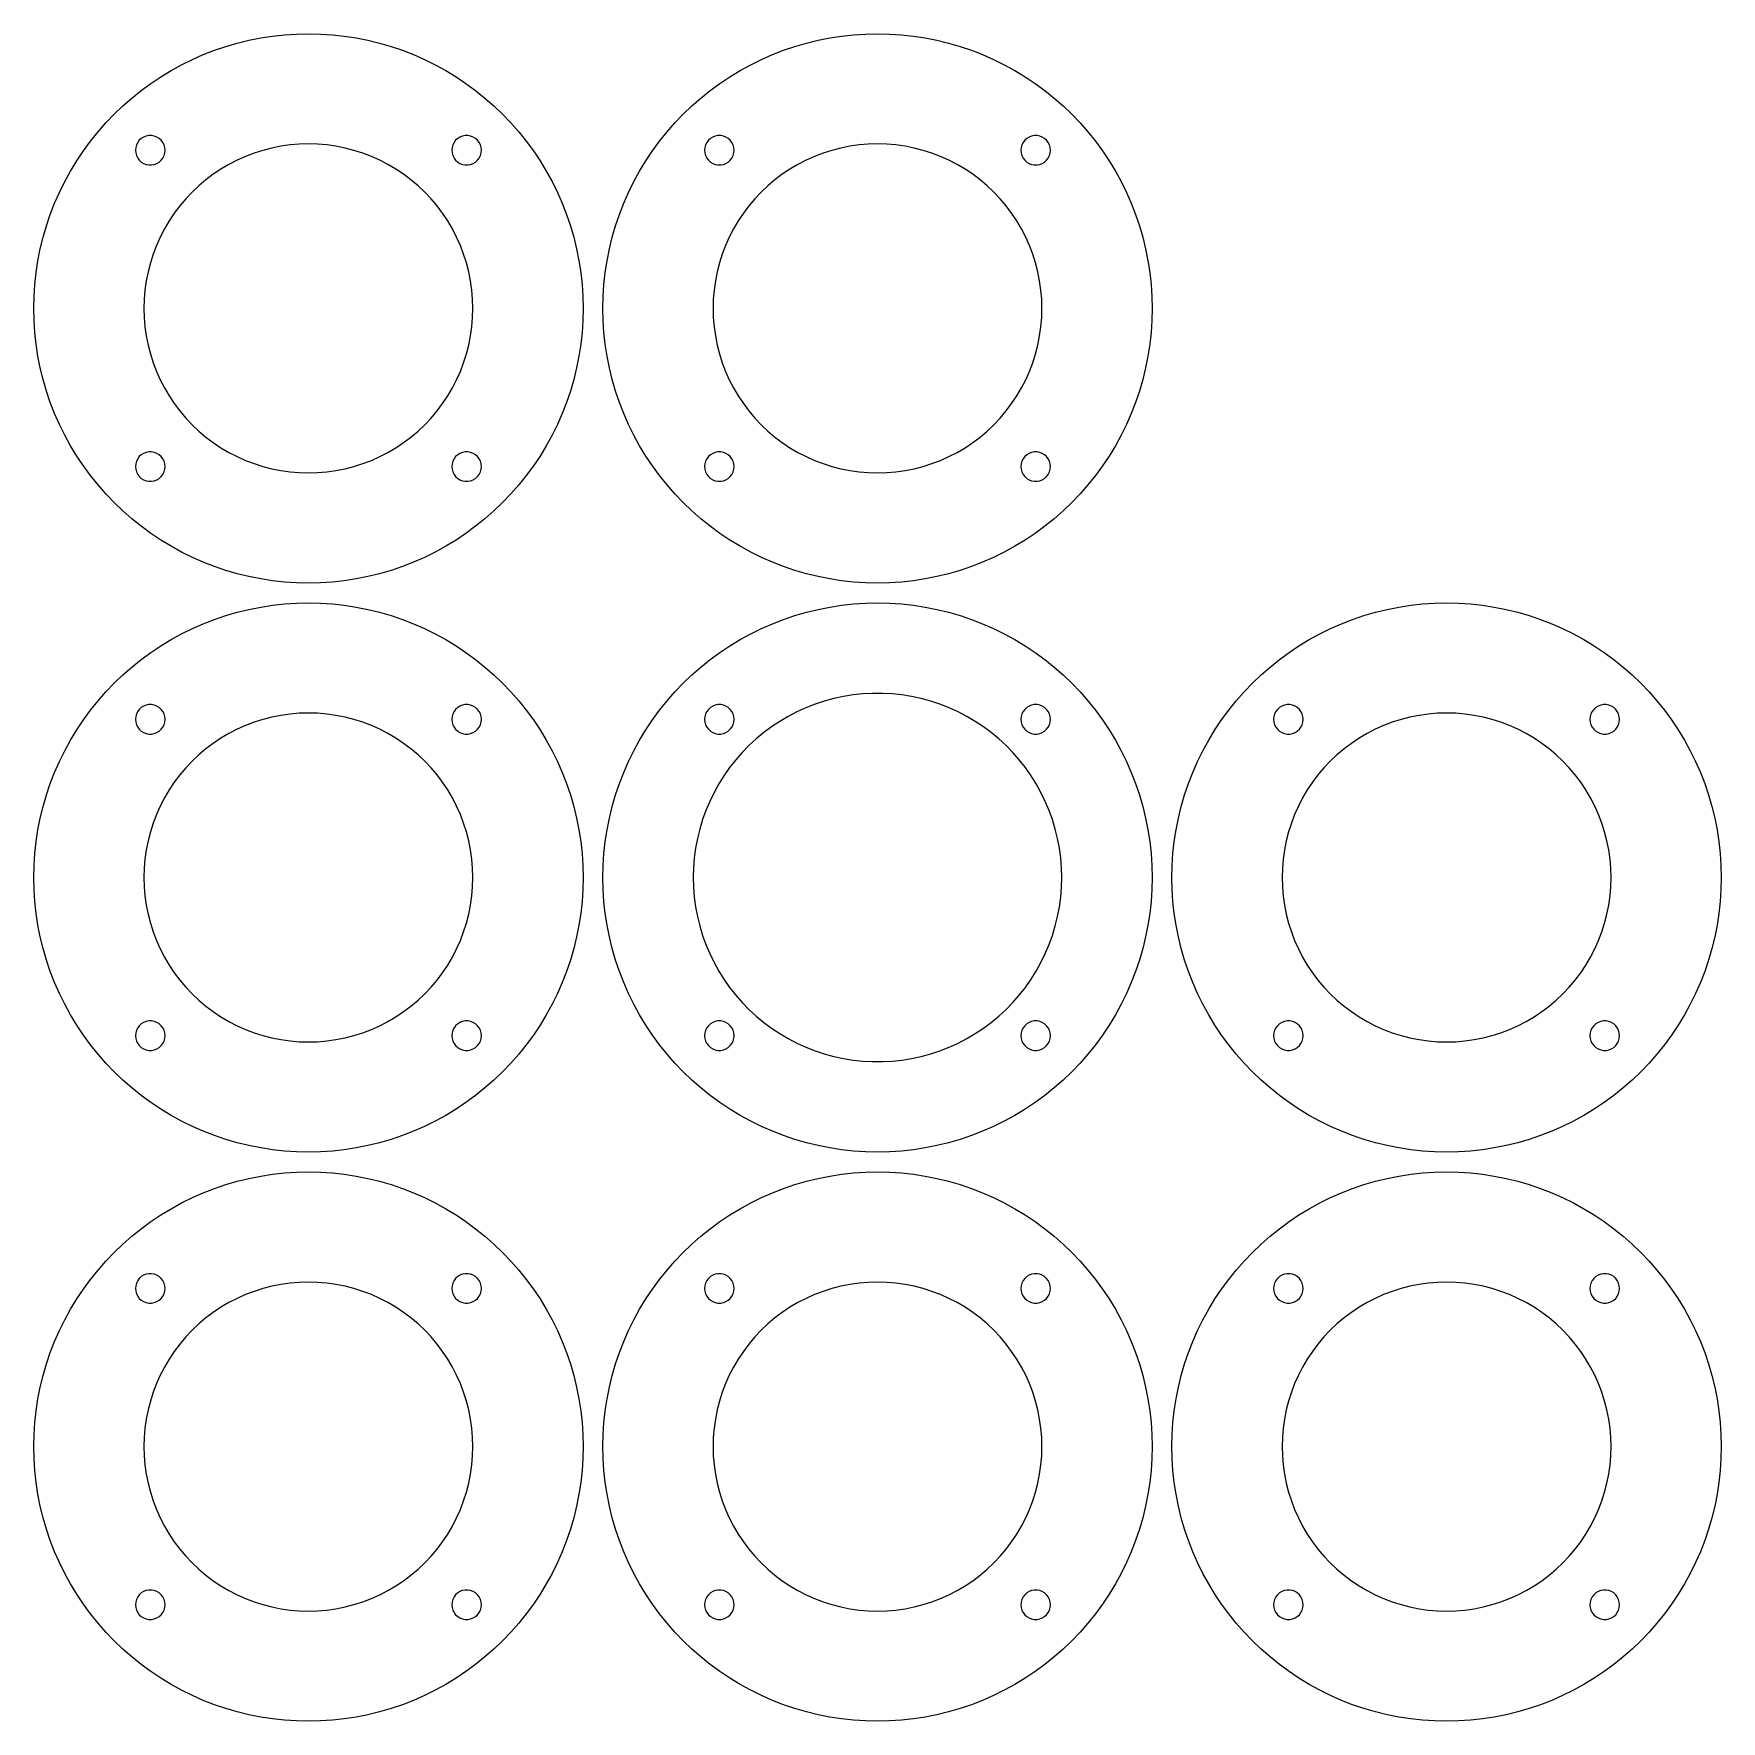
# Model space of a CAD drawing. Header units: millimetres. Extents: x 0 to 256, y 0 to 256.
import ezdxf

# ---------------------------------------------------------------- set-up
doc = ezdxf.new("R2010")
doc.units = ezdxf.units.MM
doc.layers.add('CUT', color=1, linetype='Continuous')

msp = doc.modelspace()

# ---------------------------------------------------------------- linework, layer by layer
at = {"layer": 'CUT'}
for points in [[(82.5104, 205.7136), (82.0774, 203.9443), (81.5677, 202.1955), (80.9822, 200.4707), (80.322, 198.773), (79.5884, 197.1057), (78.7827, 195.472), (77.9066, 193.875), (76.9616, 192.3177), (75.9496, 190.8032), (74.8725, 189.3342), (73.7324, 187.9136), (72.5313, 186.5441), (71.2717, 185.2283), (69.9559, 183.9687), (68.5864, 182.7676), (67.1658, 181.6275), (65.6968, 180.5504), (64.1823, 179.5384), (62.625, 178.5934), (61.028, 177.7173), (59.3943, 176.9116), (57.727, 176.178), (56.0293, 175.5178), (54.3045, 174.9323), (52.5557, 174.4226), (50.7864, 173.9896), (48.9998, 173.6343), (47.1995, 173.3572), (45.3888, 173.1589), (43.5711, 173.0397), (41.75, 173), (39.9289, 173.0397), (38.1112, 173.1589), (36.3005, 173.3572), (34.5002, 173.6343), (32.7136, 173.9896), (30.9443, 174.4226), (29.1955, 174.9323), (27.4707, 175.5178), (25.773, 176.178), (24.1057, 176.9116), (22.472, 177.7173), (20.875, 178.5934), (19.3177, 179.5384), (17.8032, 180.5504), (16.3342, 181.6275), (14.9136, 182.7676), (13.5441, 183.9687), (12.2283, 185.2283), (10.9687, 186.5441), (9.7676, 187.9136), (8.6275, 189.3342), (7.5504, 190.8032), (6.5384, 192.3177), (5.5934, 193.875), (4.7173, 195.472), (3.9116, 197.1057), (3.178, 198.773), (2.5178, 200.4707), (1.9323, 202.1955), (1.4226, 203.9443), (0.9896, 205.7136), (0.6343, 207.5002), (0.3572, 209.3005), (0.1589, 211.1112), (0.0397, 212.9289), (0, 214.75), (0.0397, 216.5711), (0.1589, 218.3888), (0.3572, 220.1995), (0.6343, 221.9998), (0.9896, 223.7864), (1.4226, 225.5557), (1.9323, 227.3045), (2.5178, 229.0293), (3.178, 230.727), (3.9116, 232.3943), (4.7173, 234.028), (5.5934, 235.625), (6.5384, 237.1823), (7.5504, 238.6968), (8.6275, 240.1658), (9.7676, 241.5864), (10.9687, 242.9559), (12.2283, 244.2717), (13.5441, 245.5313), (14.9136, 246.7324), (16.3342, 247.8725), (17.8032, 248.9496), (19.3177, 249.9616), (20.875, 250.9066), (22.472, 251.7827), (24.1057, 252.5884), (25.773, 253.322), (27.4707, 253.9822), (29.1955, 254.5677), (30.9443, 255.0774), (32.7136, 255.5104), (34.5002, 255.8657), (36.3005, 256.1428), (38.1112, 256.3411), (39.9289, 256.4603), (41.75, 256.5), (43.5711, 256.4603), (45.3888, 256.3411), (47.1995, 256.1428), (48.9998, 255.8657), (50.7864, 255.5104), (52.5557, 255.0774), (54.3045, 254.5677), (56.0293, 253.9822), (57.727, 253.322), (59.3943, 252.5884), (61.028, 251.7827), (62.625, 250.9066), (64.1823, 249.9616), (65.6968, 248.9496), (67.1658, 247.8725), (68.5864, 246.7324), (69.9559, 245.5313), (71.2717, 244.2717), (72.5313, 242.9559), (73.7324, 241.5864), (74.8725, 240.1658), (75.9496, 238.6968), (76.9616, 237.1823), (77.9066, 235.625), (78.7827, 234.028), (79.5884, 232.3943), (80.322, 230.727), (80.9822, 229.0293), (81.5677, 227.3045), (82.0774, 225.5557), (82.5104, 223.7864), (82.8657, 221.9998), (83.1428, 220.1995), (83.3411, 218.3888), (83.4603, 216.5711), (83.5, 214.75), (83.4603, 212.9289), (83.3411, 211.1112), (83.1428, 209.3005), (82.8657, 207.5002)], [(169.0104, 205.7136), (168.5774, 203.9443), (168.0677, 202.1955), (167.4822, 200.4707), (166.822, 198.773), (166.0884, 197.1057), (165.2827, 195.472), (164.4066, 193.875), (163.4616, 192.3177), (162.4496, 190.8032), (161.3725, 189.3342), (160.2324, 187.9136), (159.0313, 186.5441), (157.7717, 185.2283), (156.4559, 183.9687), (155.0864, 182.7676), (153.6658, 181.6275), (152.1968, 180.5504), (150.6823, 179.5384), (149.125, 178.5934), (147.528, 177.7173), (145.8943, 176.9116), (144.227, 176.178), (142.5293, 175.5178), (140.8045, 174.9323), (139.0557, 174.4226), (137.2864, 173.9896), (135.4998, 173.6343), (133.6995, 173.3572), (131.8888, 173.1589), (130.0711, 173.0397), (128.25, 173), (126.4289, 173.0397), (124.6112, 173.1589), (122.8005, 173.3572), (121.0002, 173.6343), (119.2136, 173.9896), (117.4443, 174.4226), (115.6955, 174.9323), (113.9707, 175.5178), (112.273, 176.178), (110.6057, 176.9116), (108.972, 177.7173), (107.375, 178.5934), (105.8177, 179.5384), (104.3032, 180.5504), (102.8342, 181.6275), (101.4136, 182.7676), (100.0441, 183.9687), (98.7283, 185.2283), (97.4687, 186.5441), (96.2676, 187.9136), (95.1275, 189.3342), (94.0504, 190.8032), (93.0384, 192.3177), (92.0934, 193.875), (91.2173, 195.472), (90.4116, 197.1057), (89.678, 198.773), (89.0178, 200.4707), (88.4323, 202.1955), (87.9226, 203.9443), (87.4896, 205.7136), (87.1343, 207.5002), (86.8572, 209.3005), (86.6589, 211.1112), (86.5397, 212.9289), (86.5, 214.75), (86.5397, 216.5711), (86.6589, 218.3888), (86.8572, 220.1995), (87.1343, 221.9998), (87.4896, 223.7864), (87.9226, 225.5557), (88.4323, 227.3045), (89.0178, 229.0293), (89.678, 230.727), (90.4116, 232.3943), (91.2173, 234.028), (92.0934, 235.625), (93.0384, 237.1823), (94.0504, 238.6968), (95.1275, 240.1658), (96.2676, 241.5864), (97.4687, 242.9559), (98.7283, 244.2717), (100.0441, 245.5313), (101.4136, 246.7324), (102.8342, 247.8725), (104.3032, 248.9496), (105.8177, 249.9616), (107.375, 250.9066), (108.972, 251.7827), (110.6057, 252.5884), (112.273, 253.322), (113.9707, 253.9822), (115.6955, 254.5677), (117.4443, 255.0774), (119.2136, 255.5104), (121.0002, 255.8657), (122.8005, 256.1428), (124.6112, 256.3411), (126.4289, 256.4603), (128.25, 256.5), (130.0711, 256.4603), (131.8888, 256.3411), (133.6995, 256.1428), (135.4998, 255.8657), (137.2864, 255.5104), (139.0557, 255.0774), (140.8045, 254.5677), (142.5293, 253.9822), (144.227, 253.322), (145.8943, 252.5884), (147.528, 251.7827), (149.125, 250.9066), (150.6823, 249.9616), (152.1968, 248.9496), (153.6658, 247.8725), (155.0864, 246.7324), (156.4559, 245.5313), (157.7717, 244.2717), (159.0313, 242.9559), (160.2324, 241.5864), (161.3725, 240.1658), (162.4496, 238.6968), (163.4616, 237.1823), (164.4066, 235.625), (165.2827, 234.028), (166.0884, 232.3943), (166.822, 230.727), (167.4822, 229.0293), (168.0677, 227.3045), (168.5774, 225.5557), (169.0104, 223.7864), (169.3657, 221.9998), (169.6428, 220.1995), (169.8411, 218.3888), (169.9603, 216.5711), (170, 214.75), (169.9603, 212.9289), (169.8411, 211.1112), (169.6428, 209.3005), (169.3657, 207.5002)], [(19.6214, 239.9761), (19.3711, 240.3074), (19.0643, 240.5872), (18.7113, 240.8057), (18.3241, 240.9557), (17.916, 241.032), (17.5008, 241.032), (17.0926, 240.9557), (16.7055, 240.8057), (16.3524, 240.5872), (16.0456, 240.3074), (15.7954, 239.9761), (15.6103, 239.6044), (15.4967, 239.2051), (15.4584, 238.7916), (15.4967, 238.3782), (15.6103, 237.9788), (15.7954, 237.6072), (16.0456, 237.2758), (16.3524, 236.9961), (16.7055, 236.7775), (17.0926, 236.6275), (17.5008, 236.5512), (17.916, 236.5512), (18.3241, 236.6275), (18.7113, 236.7775), (19.0643, 236.9961), (19.3711, 237.2758), (19.6214, 237.6072), (19.8064, 237.9788), (19.9201, 238.3782), (19.9584, 238.7916), (19.9201, 239.2051), (19.8064, 239.6044)], [(65.7729, 221.6709), (65.3471, 223.007), (64.847, 224.3171), (64.2742, 225.5971), (63.6306, 226.843), (62.9181, 228.0508), (62.139, 229.2168), (61.2958, 230.3372), (60.3911, 231.4087), (59.4277, 232.4277), (58.4087, 233.3911), (57.3372, 234.2958), (56.2168, 235.139), (55.0508, 235.9181), (53.843, 236.6306), (52.5971, 237.2742), (51.3171, 237.847), (50.007, 238.3471), (48.6709, 238.7729), (47.313, 239.1232), (45.9377, 239.3968), (44.5491, 239.5928), (43.1518, 239.7107), (41.75, 239.75), (40.3482, 239.7107), (38.9509, 239.5928), (37.5623, 239.3968), (36.187, 239.1232), (34.8291, 238.7729), (33.493, 238.3471), (32.1829, 237.847), (30.9029, 237.2742), (29.657, 236.6306), (28.4492, 235.9181), (27.2832, 235.139), (26.1628, 234.2958), (25.0913, 233.3911), (24.0723, 232.4277), (23.1089, 231.4087), (22.2042, 230.3372), (21.361, 229.2168), (20.5819, 228.0508), (19.8694, 226.843), (19.2258, 225.5971), (18.653, 224.3171), (18.1529, 223.007), (17.7271, 221.6709), (17.3768, 220.313), (17.1032, 218.9377), (16.9072, 217.5491), (16.7893, 216.1518), (16.75, 214.75), (16.7893, 213.3482), (16.9072, 211.9509), (17.1032, 210.5623), (17.3768, 209.187), (17.7271, 207.8291), (18.1529, 206.493), (18.653, 205.1829), (19.2258, 203.9029), (19.8694, 202.657), (20.5819, 201.4492), (21.361, 200.2832), (22.2042, 199.1628), (23.1089, 198.0913), (24.0723, 197.0723), (25.0913, 196.1089), (26.1628, 195.2042), (27.2832, 194.361), (28.4492, 193.5819), (29.657, 192.8694), (30.9029, 192.2258), (32.1829, 191.653), (33.493, 191.1529), (34.8291, 190.7271), (36.187, 190.3768), (37.5623, 190.1032), (38.9509, 189.9072), (40.3482, 189.7893), (41.75, 189.75), (43.1518, 189.7893), (44.5491, 189.9072), (45.9377, 190.1032), (47.313, 190.3768), (48.6709, 190.7271), (50.007, 191.1529), (51.3171, 191.653), (52.5971, 192.2258), (53.843, 192.8694), (55.0508, 193.5819), (56.2168, 194.361), (57.3372, 195.2042), (58.4087, 196.1089), (59.4277, 197.0723), (60.3911, 198.0913), (61.2958, 199.1628), (62.139, 200.2832), (62.9181, 201.4492), (63.6306, 202.657), (64.2742, 203.9029), (64.847, 205.1829), (65.3471, 206.493), (65.7729, 207.8291), (66.1232, 209.187), (66.3968, 210.5623), (66.5928, 211.9509), (66.7107, 213.3482), (66.75, 214.75), (66.7107, 216.1518), (66.5928, 217.5491), (66.3968, 218.9377), (66.1232, 220.313)], [(67.4544, 240.3074), (67.1476, 240.5872), (66.7945, 240.8057), (66.4074, 240.9557), (65.9992, 241.032), (65.584, 241.032), (65.1759, 240.9557), (64.7887, 240.8057), (64.4357, 240.5872), (64.1289, 240.3074), (63.8786, 239.9761), (63.6936, 239.6044), (63.5799, 239.2051), (63.5416, 238.7916), (63.5799, 238.3782), (63.6936, 237.9788), (63.8786, 237.6072), (64.1289, 237.2758), (64.4357, 236.9961), (64.7887, 236.7775), (65.1759, 236.6275), (65.584, 236.5512), (65.9992, 236.5512), (66.4074, 236.6275), (66.7945, 236.7775), (67.1476, 236.9961), (67.4544, 237.2758), (67.7046, 237.6072), (67.8897, 237.9788), (68.0033, 238.3782), (68.0416, 238.7916), (68.0033, 239.2051), (67.8897, 239.6044), (67.7046, 239.9761)], [(106.1214, 239.9761), (105.8711, 240.3074), (105.5643, 240.5872), (105.2113, 240.8057), (104.8241, 240.9557), (104.416, 241.032), (104.0008, 241.032), (103.5926, 240.9557), (103.2055, 240.8057), (102.8524, 240.5872), (102.5456, 240.3074), (102.2954, 239.9761), (102.1103, 239.6044), (101.9967, 239.2051), (101.9584, 238.7916), (101.9967, 238.3782), (102.1103, 237.9788), (102.2954, 237.6072), (102.5456, 237.2758), (102.8524, 236.9961), (103.2055, 236.7775), (103.5926, 236.6275), (104.0008, 236.5512), (104.416, 236.5512), (104.8241, 236.6275), (105.2113, 236.7775), (105.5643, 236.9961), (105.8711, 237.2758), (106.1214, 237.6072), (106.3064, 237.9788), (106.4201, 238.3782), (106.4584, 238.7916), (106.4201, 239.2051), (106.3064, 239.6044)], [(152.2729, 221.6709), (151.8471, 223.007), (151.347, 224.3171), (150.7742, 225.5971), (150.1306, 226.843), (149.4181, 228.0508), (148.639, 229.2168), (147.7958, 230.3372), (146.8911, 231.4087), (145.9277, 232.4277), (144.9087, 233.3911), (143.8372, 234.2958), (142.7168, 235.139), (141.5508, 235.9181), (140.343, 236.6306), (139.0971, 237.2742), (137.8171, 237.847), (136.507, 238.3471), (135.1709, 238.7729), (133.813, 239.1232), (132.4377, 239.3968), (131.0491, 239.5928), (129.6518, 239.7107), (128.25, 239.75), (126.8482, 239.7107), (125.4509, 239.5928), (124.0623, 239.3968), (122.687, 239.1232), (121.3291, 238.7729), (119.993, 238.3471), (118.6829, 237.847), (117.4029, 237.2742), (116.157, 236.6306), (114.9492, 235.9181), (113.7832, 235.139), (112.6628, 234.2958), (111.5913, 233.3911), (110.5723, 232.4277), (109.6089, 231.4087), (108.7042, 230.3372), (107.861, 229.2168), (107.0819, 228.0508), (106.3694, 226.843), (105.7258, 225.5971), (105.153, 224.3171), (104.6529, 223.007), (104.2271, 221.6709), (103.8768, 220.313), (103.6032, 218.9377), (103.4072, 217.5491), (103.2893, 216.1518), (103.25, 214.75), (103.2893, 213.3482), (103.4072, 211.9509), (103.6032, 210.5623), (103.8768, 209.187), (104.2271, 207.8291), (104.6529, 206.493), (105.153, 205.1829), (105.7258, 203.9029), (106.3694, 202.657), (107.0819, 201.4492), (107.861, 200.2832), (108.7042, 199.1628), (109.6089, 198.0913), (110.5723, 197.0723), (111.5913, 196.1089), (112.6628, 195.2042), (113.7832, 194.361), (114.9492, 193.5819), (116.157, 192.8694), (117.4029, 192.2258), (118.6829, 191.653), (119.993, 191.1529), (121.3291, 190.7271), (122.687, 190.3768), (124.0623, 190.1032), (125.4509, 189.9072), (126.8482, 189.7893), (128.25, 189.75), (129.6518, 189.7893), (131.0491, 189.9072), (132.4377, 190.1032), (133.813, 190.3768), (135.1709, 190.7271), (136.507, 191.1529), (137.8171, 191.653), (139.0971, 192.2258), (140.343, 192.8694), (141.5508, 193.5819), (142.7168, 194.361), (143.8372, 195.2042), (144.9087, 196.1089), (145.9277, 197.0723), (146.8911, 198.0913), (147.7958, 199.1628), (148.639, 200.2832), (149.4181, 201.4492), (150.1306, 202.657), (150.7742, 203.9029), (151.347, 205.1829), (151.8471, 206.493), (152.2729, 207.8291), (152.6232, 209.187), (152.8968, 210.5623), (153.0928, 211.9509), (153.2107, 213.3482), (153.25, 214.75), (153.2107, 216.1518), (153.0928, 217.5491), (152.8968, 218.9377), (152.6232, 220.313)], [(153.9544, 240.3074), (153.6476, 240.5872), (153.2945, 240.8057), (152.9074, 240.9557), (152.4992, 241.032), (152.084, 241.032), (151.6759, 240.9557), (151.2887, 240.8057), (150.9357, 240.5872), (150.6289, 240.3074), (150.3786, 239.9761), (150.1936, 239.6044), (150.0799, 239.2051), (150.0416, 238.7916), (150.0799, 238.3782), (150.1936, 237.9788), (150.3786, 237.6072), (150.6289, 237.2758), (150.9357, 236.9961), (151.2887, 236.7775), (151.6759, 236.6275), (152.084, 236.5512), (152.4992, 236.5512), (152.9074, 236.6275), (153.2945, 236.7775), (153.6476, 236.9961), (153.9544, 237.2758), (154.2046, 237.6072), (154.3897, 237.9788), (154.5033, 238.3782), (154.5416, 238.7916), (154.5033, 239.2051), (154.3897, 239.6044), (154.2046, 239.9761)], [(19.8064, 191.5212), (19.6214, 191.8928), (19.3711, 192.2242), (19.0643, 192.5039), (18.7113, 192.7225), (18.3241, 192.8725), (17.916, 192.9488), (17.5008, 192.9488), (17.0926, 192.8725), (16.7055, 192.7225), (16.3524, 192.5039), (16.0456, 192.2242), (15.7954, 191.8928), (15.6103, 191.5212), (15.4967, 191.1218), (15.4584, 190.7084), (15.4967, 190.2949), (15.6103, 189.8956), (15.7954, 189.5239), (16.0456, 189.1926), (16.3524, 188.9128), (16.7055, 188.6943), (17.0926, 188.5443), (17.5008, 188.468), (17.916, 188.468), (18.3241, 188.5443), (18.7113, 188.6943), (19.0643, 188.9128), (19.3711, 189.1926), (19.6214, 189.5239), (19.8064, 189.8956), (19.9201, 190.2949), (19.9584, 190.7084), (19.9201, 191.1218)], [(68.0033, 191.1218), (67.8897, 191.5212), (67.7046, 191.8928), (67.4544, 192.2242), (67.1476, 192.5039), (66.7945, 192.7225), (66.4074, 192.8725), (65.9992, 192.9488), (65.584, 192.9488), (65.1759, 192.8725), (64.7887, 192.7225), (64.4357, 192.5039), (64.1289, 192.2242), (63.8786, 191.8928), (63.6936, 191.5212), (63.5799, 191.1218), (63.5416, 190.7084), (63.5799, 190.2949), (63.6936, 189.8956), (63.8786, 189.5239), (64.1289, 189.1926), (64.4357, 188.9128), (64.7887, 188.6943), (65.1759, 188.5443), (65.584, 188.468), (65.9992, 188.468), (66.4074, 188.5443), (66.7945, 188.6943), (67.1476, 188.9128), (67.4544, 189.1926), (67.7046, 189.5239), (67.8897, 189.8956), (68.0033, 190.2949), (68.0416, 190.7084)], [(106.3064, 191.5212), (106.1214, 191.8928), (105.8711, 192.2242), (105.5643, 192.5039), (105.2113, 192.7225), (104.8241, 192.8725), (104.416, 192.9488), (104.0008, 192.9488), (103.5926, 192.8725), (103.2055, 192.7225), (102.8524, 192.5039), (102.5456, 192.2242), (102.2954, 191.8928), (102.1103, 191.5212), (101.9967, 191.1218), (101.9584, 190.7084), (101.9967, 190.2949), (102.1103, 189.8956), (102.2954, 189.5239), (102.5456, 189.1926), (102.8524, 188.9128), (103.2055, 188.6943), (103.5926, 188.5443), (104.0008, 188.468), (104.416, 188.468), (104.8241, 188.5443), (105.2113, 188.6943), (105.5643, 188.9128), (105.8711, 189.1926), (106.1214, 189.5239), (106.3064, 189.8956), (106.4201, 190.2949), (106.4584, 190.7084), (106.4201, 191.1218)], [(154.5033, 191.1218), (154.3897, 191.5212), (154.2046, 191.8928), (153.9544, 192.2242), (153.6476, 192.5039), (153.2945, 192.7225), (152.9074, 192.8725), (152.4992, 192.9488), (152.084, 192.9488), (151.6759, 192.8725), (151.2887, 192.7225), (150.9357, 192.5039), (150.6289, 192.2242), (150.3786, 191.8928), (150.1936, 191.5212), (150.0799, 191.1218), (150.0416, 190.7084), (150.0799, 190.2949), (150.1936, 189.8956), (150.3786, 189.5239), (150.6289, 189.1926), (150.9357, 188.9128), (151.2887, 188.6943), (151.6759, 188.5443), (152.084, 188.468), (152.4992, 188.468), (152.9074, 188.5443), (153.2945, 188.6943), (153.6476, 188.9128), (153.9544, 189.1926), (154.2046, 189.5239), (154.3897, 189.8956), (154.5033, 190.2949), (154.5416, 190.7084)], [(82.5104, 119.2136), (82.0774, 117.4443), (81.5677, 115.6955), (80.9822, 113.9707), (80.322, 112.273), (79.5884, 110.6057), (78.7827, 108.972), (77.9066, 107.375), (76.9616, 105.8177), (75.9496, 104.3032), (74.8725, 102.8342), (73.7324, 101.4136), (72.5313, 100.0441), (71.2717, 98.7283), (69.9559, 97.4687), (68.5864, 96.2676), (67.1658, 95.1275), (65.6968, 94.0504), (64.1823, 93.0384), (62.625, 92.0934), (61.028, 91.2173), (59.3943, 90.4116), (57.727, 89.678), (56.0293, 89.0178), (54.3045, 88.4323), (52.5557, 87.9226), (50.7864, 87.4896), (48.9998, 87.1343), (47.1995, 86.8572), (45.3888, 86.6589), (43.5711, 86.5397), (41.75, 86.5), (39.9289, 86.5397), (38.1112, 86.6589), (36.3005, 86.8572), (34.5002, 87.1343), (32.7136, 87.4896), (30.9443, 87.9226), (29.1955, 88.4323), (27.4707, 89.0178), (25.773, 89.678), (24.1057, 90.4116), (22.472, 91.2173), (20.875, 92.0934), (19.3177, 93.0384), (17.8032, 94.0504), (16.3342, 95.1275), (14.9136, 96.2676), (13.5441, 97.4687), (12.2283, 98.7283), (10.9687, 100.0441), (9.7676, 101.4136), (8.6275, 102.8342), (7.5504, 104.3032), (6.5384, 105.8177), (5.5934, 107.375), (4.7173, 108.972), (3.9116, 110.6057), (3.178, 112.273), (2.5178, 113.9707), (1.9323, 115.6955), (1.4226, 117.4443), (0.9896, 119.2136), (0.6343, 121.0002), (0.3572, 122.8005), (0.1589, 124.6112), (0.0397, 126.4289), (0, 128.25), (0.0397, 130.0711), (0.1589, 131.8888), (0.3572, 133.6995), (0.6343, 135.4998), (0.9896, 137.2864), (1.4226, 139.0557), (1.9323, 140.8045), (2.5178, 142.5293), (3.178, 144.227), (3.9116, 145.8943), (4.7173, 147.528), (5.5934, 149.125), (6.5384, 150.6823), (7.5504, 152.1968), (8.6275, 153.6658), (9.7676, 155.0864), (10.9687, 156.4559), (12.2283, 157.7717), (13.5441, 159.0313), (14.9136, 160.2324), (16.3342, 161.3725), (17.8032, 162.4496), (19.3177, 163.4616), (20.875, 164.4066), (22.472, 165.2827), (24.1057, 166.0884), (25.773, 166.822), (27.4707, 167.4822), (29.1955, 168.0677), (30.9443, 168.5774), (32.7136, 169.0104), (34.5002, 169.3657), (36.3005, 169.6428), (38.1112, 169.8411), (39.9289, 169.9603), (41.75, 170), (43.5711, 169.9603), (45.3888, 169.8411), (47.1995, 169.6428), (48.9998, 169.3657), (50.7864, 169.0104), (52.5557, 168.5774), (54.3045, 168.0677), (56.0293, 167.4822), (57.727, 166.822), (59.3943, 166.0884), (61.028, 165.2827), (62.625, 164.4066), (64.1823, 163.4616), (65.6968, 162.4496), (67.1658, 161.3725), (68.5864, 160.2324), (69.9559, 159.0313), (71.2717, 157.7717), (72.5313, 156.4559), (73.7324, 155.0864), (74.8725, 153.6658), (75.9496, 152.1968), (76.9616, 150.6823), (77.9066, 149.125), (78.7827, 147.528), (79.5884, 145.8943), (80.322, 144.227), (80.9822, 142.5293), (81.5677, 140.8045), (82.0774, 139.0557), (82.5104, 137.2864), (82.8657, 135.4998), (83.1428, 133.6995), (83.3411, 131.8888), (83.4603, 130.0711), (83.5, 128.25), (83.4603, 126.4289), (83.3411, 124.6112), (83.1428, 122.8005), (82.8657, 121.0002)], [(169.0104, 119.2136), (168.5774, 117.4443), (168.0677, 115.6955), (167.4822, 113.9707), (166.822, 112.273), (166.0884, 110.6057), (165.2827, 108.972), (164.4066, 107.375), (163.4616, 105.8177), (162.4496, 104.3032), (161.3725, 102.8342), (160.2324, 101.4136), (159.0313, 100.0441), (157.7717, 98.7283), (156.4559, 97.4687), (155.0864, 96.2676), (153.6658, 95.1275), (152.1968, 94.0504), (150.6823, 93.0384), (149.125, 92.0934), (147.528, 91.2173), (145.8943, 90.4116), (144.227, 89.678), (142.5293, 89.0178), (140.8045, 88.4323), (139.0557, 87.9226), (137.2864, 87.4896), (135.4998, 87.1343), (133.6995, 86.8572), (131.8888, 86.6589), (130.0711, 86.5397), (128.25, 86.5), (126.4289, 86.5397), (124.6112, 86.6589), (122.8005, 86.8572), (121.0002, 87.1343), (119.2136, 87.4896), (117.4443, 87.9226), (115.6955, 88.4323), (113.9707, 89.0178), (112.273, 89.678), (110.6057, 90.4116), (108.972, 91.2173), (107.375, 92.0934), (105.8177, 93.0384), (104.3032, 94.0504), (102.8342, 95.1275), (101.4136, 96.2676), (100.0441, 97.4687), (98.7283, 98.7283), (97.4687, 100.0441), (96.2676, 101.4136), (95.1275, 102.8342), (94.0504, 104.3032), (93.0384, 105.8177), (92.0934, 107.375), (91.2173, 108.972), (90.4116, 110.6057), (89.678, 112.273), (89.0178, 113.9707), (88.4323, 115.6955), (87.9226, 117.4443), (87.4896, 119.2136), (87.1343, 121.0002), (86.8572, 122.8005), (86.6589, 124.6112), (86.5397, 126.4289), (86.5, 128.25), (86.5397, 130.0711), (86.6589, 131.8888), (86.8572, 133.6995), (87.1343, 135.4998), (87.4896, 137.2864), (87.9226, 139.0557), (88.4323, 140.8045), (89.0178, 142.5293), (89.678, 144.227), (90.4116, 145.8943), (91.2173, 147.528), (92.0934, 149.125), (93.0384, 150.6823), (94.0504, 152.1968), (95.1275, 153.6658), (96.2676, 155.0864), (97.4687, 156.4559), (98.7283, 157.7717), (100.0441, 159.0313), (101.4136, 160.2324), (102.8342, 161.3725), (104.3032, 162.4496), (105.8177, 163.4616), (107.375, 164.4066), (108.972, 165.2827), (110.6057, 166.0884), (112.273, 166.822), (113.9707, 167.4822), (115.6955, 168.0677), (117.4443, 168.5774), (119.2136, 169.0104), (121.0002, 169.3657), (122.8005, 169.6428), (124.6112, 169.8411), (126.4289, 169.9603), (128.25, 170), (130.0711, 169.9603), (131.8888, 169.8411), (133.6995, 169.6428), (135.4998, 169.3657), (137.2864, 169.0104), (139.0557, 168.5774), (140.8045, 168.0677), (142.5293, 167.4822), (144.227, 166.822), (145.8943, 166.0884), (147.528, 165.2827), (149.125, 164.4066), (150.6823, 163.4616), (152.1968, 162.4496), (153.6658, 161.3725), (155.0864, 160.2324), (156.4559, 159.0313), (157.7717, 157.7717), (159.0313, 156.4559), (160.2324, 155.0864), (161.3725, 153.6658), (162.4496, 152.1968), (163.4616, 150.6823), (164.4066, 149.125), (165.2827, 147.528), (166.0884, 145.8943), (166.822, 144.227), (167.4822, 142.5293), (168.0677, 140.8045), (168.5774, 139.0557), (169.0104, 137.2864), (169.3657, 135.4998), (169.6428, 133.6995), (169.8411, 131.8888), (169.9603, 130.0711), (170, 128.25), (169.9603, 126.4289), (169.8411, 124.6112), (169.6428, 122.8005), (169.3657, 121.0002)], [(255.5104, 119.2136), (255.0774, 117.4443), (254.5677, 115.6955), (253.9822, 113.9707), (253.322, 112.273), (252.5884, 110.6057), (251.7827, 108.972), (250.9066, 107.375), (249.9616, 105.8177), (248.9496, 104.3032), (247.8725, 102.8342), (246.7324, 101.4136), (245.5313, 100.0441), (244.2717, 98.7283), (242.9559, 97.4687), (241.5864, 96.2676), (240.1658, 95.1275), (238.6968, 94.0504), (237.1823, 93.0384), (235.625, 92.0934), (234.028, 91.2173), (232.3943, 90.4116), (230.727, 89.678), (229.0293, 89.0178), (227.3045, 88.4323), (225.5557, 87.9226), (223.7864, 87.4896), (221.9998, 87.1343), (220.1995, 86.8572), (218.3888, 86.6589), (216.5711, 86.5397), (214.75, 86.5), (212.9289, 86.5397), (211.1112, 86.6589), (209.3005, 86.8572), (207.5002, 87.1343), (205.7136, 87.4896), (203.9443, 87.9226), (202.1955, 88.4323), (200.4707, 89.0178), (198.773, 89.678), (197.1057, 90.4116), (195.472, 91.2173), (193.875, 92.0934), (192.3177, 93.0384), (190.8032, 94.0504), (189.3342, 95.1275), (187.9136, 96.2676), (186.5441, 97.4687), (185.2283, 98.7283), (183.9687, 100.0441), (182.7676, 101.4136), (181.6275, 102.8342), (180.5504, 104.3032), (179.5384, 105.8177), (178.5934, 107.375), (177.7173, 108.972), (176.9116, 110.6057), (176.178, 112.273), (175.5178, 113.9707), (174.9323, 115.6955), (174.4226, 117.4443), (173.9896, 119.2136), (173.6343, 121.0002), (173.3572, 122.8005), (173.1589, 124.6112), (173.0397, 126.4289), (173, 128.25), (173.0397, 130.0711), (173.1589, 131.8888), (173.3572, 133.6995), (173.6343, 135.4998), (173.9896, 137.2864), (174.4226, 139.0557), (174.9323, 140.8045), (175.5178, 142.5293), (176.178, 144.227), (176.9116, 145.8943), (177.7173, 147.528), (178.5934, 149.125), (179.5384, 150.6823), (180.5504, 152.1968), (181.6275, 153.6658), (182.7676, 155.0864), (183.9687, 156.4559), (185.2283, 157.7717), (186.5441, 159.0313), (187.9136, 160.2324), (189.3342, 161.3725), (190.8032, 162.4496), (192.3177, 163.4616), (193.875, 164.4066), (195.472, 165.2827), (197.1057, 166.0884), (198.773, 166.822), (200.4707, 167.4822), (202.1955, 168.0677), (203.9443, 168.5774), (205.7136, 169.0104), (207.5002, 169.3657), (209.3005, 169.6428), (211.1112, 169.8411), (212.9289, 169.9603), (214.75, 170), (216.5711, 169.9603), (218.3888, 169.8411), (220.1995, 169.6428), (221.9998, 169.3657), (223.7864, 169.0104), (225.5557, 168.5774), (227.3045, 168.0677), (229.0293, 167.4822), (230.727, 166.822), (232.3943, 166.0884), (234.028, 165.2827), (235.625, 164.4066), (237.1823, 163.4616), (238.6968, 162.4496), (240.1658, 161.3725), (241.5864, 160.2324), (242.9559, 159.0313), (244.2717, 157.7717), (245.5313, 156.4559), (246.7324, 155.0864), (247.8725, 153.6658), (248.9496, 152.1968), (249.9616, 150.6823), (250.9066, 149.125), (251.7827, 147.528), (252.5884, 145.8943), (253.322, 144.227), (253.9822, 142.5293), (254.5677, 140.8045), (255.0774, 139.0557), (255.5104, 137.2864), (255.8657, 135.4998), (256.1428, 133.6995), (256.3411, 131.8888), (256.4603, 130.0711), (256.5, 128.25), (256.4603, 126.4289), (256.3411, 124.6112), (256.1428, 122.8005), (255.8657, 121.0002)], [(19.6214, 153.4761), (19.3711, 153.8074), (19.0643, 154.0872), (18.7113, 154.3057), (18.3241, 154.4557), (17.916, 154.532), (17.5008, 154.532), (17.0926, 154.4557), (16.7055, 154.3057), (16.3524, 154.0872), (16.0456, 153.8074), (15.7954, 153.4761), (15.6103, 153.1044), (15.4967, 152.7051), (15.4584, 152.2916), (15.4967, 151.8782), (15.6103, 151.4788), (15.7954, 151.1072), (16.0456, 150.7758), (16.3524, 150.4961), (16.7055, 150.2775), (17.0926, 150.1275), (17.5008, 150.0512), (17.916, 150.0512), (18.3241, 150.1275), (18.7113, 150.2775), (19.0643, 150.4961), (19.3711, 150.7758), (19.6214, 151.1072), (19.8064, 151.4788), (19.9201, 151.8782), (19.9584, 152.2916), (19.9201, 152.7051), (19.8064, 153.1044)], [(67.4544, 153.8074), (67.1476, 154.0872), (66.7945, 154.3057), (66.4074, 154.4557), (65.9992, 154.532), (65.584, 154.532), (65.1759, 154.4557), (64.7887, 154.3057), (64.4357, 154.0872), (64.1289, 153.8074), (63.8786, 153.4761), (63.6936, 153.1044), (63.5799, 152.7051), (63.5416, 152.2916), (63.5799, 151.8782), (63.6936, 151.4788), (63.8786, 151.1072), (64.1289, 150.7758), (64.4357, 150.4961), (64.7887, 150.2775), (65.1759, 150.1275), (65.584, 150.0512), (65.9992, 150.0512), (66.4074, 150.1275), (66.7945, 150.2775), (67.1476, 150.4961), (67.4544, 150.7758), (67.7046, 151.1072), (67.8897, 151.4788), (68.0033, 151.8782), (68.0416, 152.2916), (68.0033, 152.7051), (67.8897, 153.1044), (67.7046, 153.4761)], [(155.2635, 135.6169), (154.8331, 137.0441), (154.3274, 138.4465), (153.7478, 139.8199), (153.0959, 141.1606), (152.3735, 142.4646), (151.5828, 143.7284), (150.7259, 144.9483), (149.8054, 146.1208), (148.8237, 147.2427), (147.7837, 148.3108), (146.6883, 149.322), (145.5407, 150.2734), (144.344, 151.1625), (143.1018, 151.9866), (141.8174, 152.7434), (140.4946, 153.4307), (139.1371, 154.0467), (137.7487, 154.5896), (136.3334, 155.0578), (134.8951, 155.45), (133.4381, 155.7652), (131.9663, 156.0023), (130.484, 156.1607), (128.9954, 156.2401), (127.5046, 156.2401), (126.016, 156.1607), (124.5337, 156.0023), (123.0619, 155.7652), (121.6049, 155.45), (120.1666, 155.0578), (118.7513, 154.5896), (117.3629, 154.0467), (116.0054, 153.4307), (114.6826, 152.7434), (113.3982, 151.9866), (112.156, 151.1625), (110.9593, 150.2734), (109.8117, 149.322), (108.7163, 148.3108), (107.6763, 147.2427), (106.6946, 146.1208), (105.7741, 144.9483), (104.9172, 143.7284), (104.1265, 142.4646), (103.4041, 141.1606), (102.7522, 139.8199), (102.1726, 138.4465), (101.6669, 137.0441), (101.2365, 135.6169), (100.8827, 134.1687), (100.6065, 132.7038), (100.4086, 131.2262), (100.2897, 129.7402), (100.25, 128.25), (100.2897, 126.7598), (100.4086, 125.2738), (100.6065, 123.7962), (100.8827, 122.3313), (101.2365, 120.8831), (101.6669, 119.4559), (102.1726, 118.0535), (102.7522, 116.6801), (103.4041, 115.3394), (104.1265, 114.0354), (104.9172, 112.7716), (105.7741, 111.5517), (106.6946, 110.3792), (107.6763, 109.2573), (108.7163, 108.1892), (109.8117, 107.178), (110.9593, 106.2266), (112.156, 105.3375), (113.3982, 104.5134), (114.6826, 103.7566), (116.0054, 103.0693), (117.3629, 102.4533), (118.7513, 101.9104), (120.1666, 101.4422), (121.6049, 101.05), (123.0619, 100.7348), (124.5337, 100.4977), (126.016, 100.3393), (127.5046, 100.2599), (128.9954, 100.2599), (130.484, 100.3393), (131.9663, 100.4977), (133.4381, 100.7348), (134.8951, 101.05), (136.3334, 101.4422), (137.7487, 101.9104), (139.1371, 102.4533), (140.4946, 103.0693), (141.8174, 103.7566), (143.1018, 104.5134), (144.344, 105.3375), (145.5407, 106.2266), (146.6883, 107.178), (147.7837, 108.1892), (148.8237, 109.2573), (149.8054, 110.3792), (150.7259, 111.5517), (151.5828, 112.7716), (152.3735, 114.0354), (153.0959, 115.3394), (153.7478, 116.6801), (154.3274, 118.0535), (154.8331, 119.4559), (155.2635, 120.8831), (155.6173, 122.3313), (155.8935, 123.7962), (156.0914, 125.2738), (156.2103, 126.7598), (156.25, 128.25), (156.2103, 129.7402), (156.0914, 131.2262), (155.8935, 132.7038), (155.6173, 134.1687)], [(106.1214, 153.4761), (105.8711, 153.8074), (105.5643, 154.0872), (105.2113, 154.3057), (104.8241, 154.4557), (104.416, 154.532), (104.0008, 154.532), (103.5926, 154.4557), (103.2055, 154.3057), (102.8524, 154.0872), (102.5456, 153.8074), (102.2954, 153.4761), (102.1103, 153.1044), (101.9967, 152.7051), (101.9584, 152.2916), (101.9967, 151.8782), (102.1103, 151.4788), (102.2954, 151.1072), (102.5456, 150.7758), (102.8524, 150.4961), (103.2055, 150.2775), (103.5926, 150.1275), (104.0008, 150.0512), (104.416, 150.0512), (104.8241, 150.1275), (105.2113, 150.2775), (105.5643, 150.4961), (105.8711, 150.7758), (106.1214, 151.1072), (106.3064, 151.4788), (106.4201, 151.8782), (106.4584, 152.2916), (106.4201, 152.7051), (106.3064, 153.1044)], [(153.9544, 153.8074), (153.6476, 154.0872), (153.2945, 154.3057), (152.9074, 154.4557), (152.4992, 154.532), (152.084, 154.532), (151.6759, 154.4557), (151.2887, 154.3057), (150.9357, 154.0872), (150.6289, 153.8074), (150.3786, 153.4761), (150.1936, 153.1044), (150.0799, 152.7051), (150.0416, 152.2916), (150.0799, 151.8782), (150.1936, 151.4788), (150.3786, 151.1072), (150.6289, 150.7758), (150.9357, 150.4961), (151.2887, 150.2775), (151.6759, 150.1275), (152.084, 150.0512), (152.4992, 150.0512), (152.9074, 150.1275), (153.2945, 150.2775), (153.6476, 150.4961), (153.9544, 150.7758), (154.2046, 151.1072), (154.3897, 151.4788), (154.5033, 151.8782), (154.5416, 152.2916), (154.5033, 152.7051), (154.3897, 153.1044), (154.2046, 153.4761)], [(192.6214, 153.4761), (192.3711, 153.8074), (192.0643, 154.0872), (191.7113, 154.3057), (191.3241, 154.4557), (190.916, 154.532), (190.5008, 154.532), (190.0926, 154.4557), (189.7055, 154.3057), (189.3524, 154.0872), (189.0456, 153.8074), (188.7954, 153.4761), (188.6103, 153.1044), (188.4967, 152.7051), (188.4584, 152.2916), (188.4967, 151.8782), (188.6103, 151.4788), (188.7954, 151.1072), (189.0456, 150.7758), (189.3524, 150.4961), (189.7055, 150.2775), (190.0926, 150.1275), (190.5008, 150.0512), (190.916, 150.0512), (191.3241, 150.1275), (191.7113, 150.2775), (192.0643, 150.4961), (192.3711, 150.7758), (192.6214, 151.1072), (192.8064, 151.4788), (192.9201, 151.8782), (192.9584, 152.2916), (192.9201, 152.7051), (192.8064, 153.1044)], [(240.4544, 153.8074), (240.1476, 154.0872), (239.7945, 154.3057), (239.4074, 154.4557), (238.9992, 154.532), (238.584, 154.532), (238.1759, 154.4557), (237.7887, 154.3057), (237.4357, 154.0872), (237.1289, 153.8074), (236.8786, 153.4761), (236.6936, 153.1044), (236.5799, 152.7051), (236.5416, 152.2916), (236.5799, 151.8782), (236.6936, 151.4788), (236.8786, 151.1072), (237.1289, 150.7758), (237.4357, 150.4961), (237.7887, 150.2775), (238.1759, 150.1275), (238.584, 150.0512), (238.9992, 150.0512), (239.4074, 150.1275), (239.7945, 150.2775), (240.1476, 150.4961), (240.4544, 150.7758), (240.7046, 151.1072), (240.8897, 151.4788), (241.0033, 151.8782), (241.0416, 152.2916), (241.0033, 152.7051), (240.8897, 153.1044), (240.7046, 153.4761)], [(65.7729, 135.1709), (65.3471, 136.507), (64.847, 137.8171), (64.2742, 139.0971), (63.6306, 140.343), (62.9181, 141.5508), (62.139, 142.7168), (61.2958, 143.8372), (60.3911, 144.9087), (59.4277, 145.9277), (58.4087, 146.8911), (57.3372, 147.7958), (56.2168, 148.639), (55.0508, 149.4181), (53.843, 150.1306), (52.5971, 150.7742), (51.3171, 151.347), (50.007, 151.8471), (48.6709, 152.2729), (47.313, 152.6232), (45.9377, 152.8968), (44.5491, 153.0928), (43.1518, 153.2107), (41.75, 153.25), (40.3482, 153.2107), (38.9509, 153.0928), (37.5623, 152.8968), (36.187, 152.6232), (34.8291, 152.2729), (33.493, 151.8471), (32.1829, 151.347), (30.9029, 150.7742), (29.657, 150.1306), (28.4492, 149.4181), (27.2832, 148.639), (26.1628, 147.7958), (25.0913, 146.8911), (24.0723, 145.9277), (23.1089, 144.9087), (22.2042, 143.8372), (21.361, 142.7168), (20.5819, 141.5508), (19.8694, 140.343), (19.2258, 139.0971), (18.653, 137.8171), (18.1529, 136.507), (17.7271, 135.1709), (17.3768, 133.813), (17.1032, 132.4377), (16.9072, 131.0491), (16.7893, 129.6518), (16.75, 128.25), (16.7893, 126.8482), (16.9072, 125.4509), (17.1032, 124.0623), (17.3768, 122.687), (17.7271, 121.3291), (18.1529, 119.993), (18.653, 118.6829), (19.2258, 117.4029), (19.8694, 116.157), (20.5819, 114.9492), (21.361, 113.7832), (22.2042, 112.6628), (23.1089, 111.5913), (24.0723, 110.5723), (25.0913, 109.6089), (26.1628, 108.7042), (27.2832, 107.861), (28.4492, 107.0819), (29.657, 106.3694), (30.9029, 105.7258), (32.1829, 105.153), (33.493, 104.6529), (34.8291, 104.2271), (36.187, 103.8768), (37.5623, 103.6032), (38.9509, 103.4072), (40.3482, 103.2893), (41.75, 103.25), (43.1518, 103.2893), (44.5491, 103.4072), (45.9377, 103.6032), (47.313, 103.8768), (48.6709, 104.2271), (50.007, 104.6529), (51.3171, 105.153), (52.5971, 105.7258), (53.843, 106.3694), (55.0508, 107.0819), (56.2168, 107.861), (57.3372, 108.7042), (58.4087, 109.6089), (59.4277, 110.5723), (60.3911, 111.5913), (61.2958, 112.6628), (62.139, 113.7832), (62.9181, 114.9492), (63.6306, 116.157), (64.2742, 117.4029), (64.847, 118.6829), (65.3471, 119.993), (65.7729, 121.3291), (66.1232, 122.687), (66.3968, 124.0623), (66.5928, 125.4509), (66.7107, 126.8482), (66.75, 128.25), (66.7107, 129.6518), (66.5928, 131.0491), (66.3968, 132.4377), (66.1232, 133.813)], [(238.7729, 135.1709), (238.3471, 136.507), (237.847, 137.8171), (237.2742, 139.0971), (236.6306, 140.343), (235.9181, 141.5508), (235.139, 142.7168), (234.2958, 143.8372), (233.3911, 144.9087), (232.4277, 145.9277), (231.4087, 146.8911), (230.3372, 147.7958), (229.2168, 148.639), (228.0508, 149.4181), (226.843, 150.1306), (225.5971, 150.7742), (224.3171, 151.347), (223.007, 151.8471), (221.6709, 152.2729), (220.313, 152.6232), (218.9377, 152.8968), (217.5491, 153.0928), (216.1518, 153.2107), (214.75, 153.25), (213.3482, 153.2107), (211.9509, 153.0928), (210.5623, 152.8968), (209.187, 152.6232), (207.8291, 152.2729), (206.493, 151.8471), (205.1829, 151.347), (203.9029, 150.7742), (202.657, 150.1306), (201.4492, 149.4181), (200.2832, 148.639), (199.1628, 147.7958), (198.0913, 146.8911), (197.0723, 145.9277), (196.1089, 144.9087), (195.2042, 143.8372), (194.361, 142.7168), (193.5819, 141.5508), (192.8694, 140.343), (192.2258, 139.0971), (191.653, 137.8171), (191.1529, 136.507), (190.7271, 135.1709), (190.3768, 133.813), (190.1032, 132.4377), (189.9072, 131.0491), (189.7893, 129.6518), (189.75, 128.25), (189.7893, 126.8482), (189.9072, 125.4509), (190.1032, 124.0623), (190.3768, 122.687), (190.7271, 121.3291), (191.1529, 119.993), (191.653, 118.6829), (192.2258, 117.4029), (192.8694, 116.157), (193.5819, 114.9492), (194.361, 113.7832), (195.2042, 112.6628), (196.1089, 111.5913), (197.0723, 110.5723), (198.0913, 109.6089), (199.1628, 108.7042), (200.2832, 107.861), (201.4492, 107.0819), (202.657, 106.3694), (203.9029, 105.7258), (205.1829, 105.153), (206.493, 104.6529), (207.8291, 104.2271), (209.187, 103.8768), (210.5623, 103.6032), (211.9509, 103.4072), (213.3482, 103.2893), (214.75, 103.25), (216.1518, 103.2893), (217.5491, 103.4072), (218.9377, 103.6032), (220.313, 103.8768), (221.6709, 104.2271), (223.007, 104.6529), (224.3171, 105.153), (225.5971, 105.7258), (226.843, 106.3694), (228.0508, 107.0819), (229.2168, 107.861), (230.3372, 108.7042), (231.4087, 109.6089), (232.4277, 110.5723), (233.3911, 111.5913), (234.2958, 112.6628), (235.139, 113.7832), (235.9181, 114.9492), (236.6306, 116.157), (237.2742, 117.4029), (237.847, 118.6829), (238.3471, 119.993), (238.7729, 121.3291), (239.1232, 122.687), (239.3968, 124.0623), (239.5928, 125.4509), (239.7107, 126.8482), (239.75, 128.25), (239.7107, 129.6518), (239.5928, 131.0491), (239.3968, 132.4377), (239.1232, 133.813)], [(19.8064, 105.0212), (19.6214, 105.3928), (19.3711, 105.7242), (19.0643, 106.0039), (18.7113, 106.2225), (18.3241, 106.3725), (17.916, 106.4488), (17.5008, 106.4488), (17.0926, 106.3725), (16.7055, 106.2225), (16.3524, 106.0039), (16.0456, 105.7242), (15.7954, 105.3928), (15.6103, 105.0212), (15.4967, 104.6218), (15.4584, 104.2084), (15.4967, 103.7949), (15.6103, 103.3956), (15.7954, 103.0239), (16.0456, 102.6926), (16.3524, 102.4128), (16.7055, 102.1943), (17.0926, 102.0443), (17.5008, 101.968), (17.916, 101.968), (18.3241, 102.0443), (18.7113, 102.1943), (19.0643, 102.4128), (19.3711, 102.6926), (19.6214, 103.0239), (19.8064, 103.3956), (19.9201, 103.7949), (19.9584, 104.2084), (19.9201, 104.6218)], [(68.0033, 104.6218), (67.8897, 105.0212), (67.7046, 105.3928), (67.4544, 105.7242), (67.1476, 106.0039), (66.7945, 106.2225), (66.4074, 106.3725), (65.9992, 106.4488), (65.584, 106.4488), (65.1759, 106.3725), (64.7887, 106.2225), (64.4357, 106.0039), (64.1289, 105.7242), (63.8786, 105.3928), (63.6936, 105.0212), (63.5799, 104.6218), (63.5416, 104.2084), (63.5799, 103.7949), (63.6936, 103.3956), (63.8786, 103.0239), (64.1289, 102.6926), (64.4357, 102.4128), (64.7887, 102.1943), (65.1759, 102.0443), (65.584, 101.968), (65.9992, 101.968), (66.4074, 102.0443), (66.7945, 102.1943), (67.1476, 102.4128), (67.4544, 102.6926), (67.7046, 103.0239), (67.8897, 103.3956), (68.0033, 103.7949), (68.0416, 104.2084)], [(106.3064, 105.0212), (106.1214, 105.3928), (105.8711, 105.7242), (105.5643, 106.0039), (105.2113, 106.2225), (104.8241, 106.3725), (104.416, 106.4488), (104.0008, 106.4488), (103.5926, 106.3725), (103.2055, 106.2225), (102.8524, 106.0039), (102.5456, 105.7242), (102.2954, 105.3928), (102.1103, 105.0212), (101.9967, 104.6218), (101.9584, 104.2084), (101.9967, 103.7949), (102.1103, 103.3956), (102.2954, 103.0239), (102.5456, 102.6926), (102.8524, 102.4128), (103.2055, 102.1943), (103.5926, 102.0443), (104.0008, 101.968), (104.416, 101.968), (104.8241, 102.0443), (105.2113, 102.1943), (105.5643, 102.4128), (105.8711, 102.6926), (106.1214, 103.0239), (106.3064, 103.3956), (106.4201, 103.7949), (106.4584, 104.2084), (106.4201, 104.6218)], [(154.5033, 104.6218), (154.3897, 105.0212), (154.2046, 105.3928), (153.9544, 105.7242), (153.6476, 106.0039), (153.2945, 106.2225), (152.9074, 106.3725), (152.4992, 106.4488), (152.084, 106.4488), (151.6759, 106.3725), (151.2887, 106.2225), (150.9357, 106.0039), (150.6289, 105.7242), (150.3786, 105.3928), (150.1936, 105.0212), (150.0799, 104.6218), (150.0416, 104.2084), (150.0799, 103.7949), (150.1936, 103.3956), (150.3786, 103.0239), (150.6289, 102.6926), (150.9357, 102.4128), (151.2887, 102.1943), (151.6759, 102.0443), (152.084, 101.968), (152.4992, 101.968), (152.9074, 102.0443), (153.2945, 102.1943), (153.6476, 102.4128), (153.9544, 102.6926), (154.2046, 103.0239), (154.3897, 103.3956), (154.5033, 103.7949), (154.5416, 104.2084)], [(192.8064, 105.0212), (192.6214, 105.3928), (192.3711, 105.7242), (192.0643, 106.0039), (191.7113, 106.2225), (191.3241, 106.3725), (190.916, 106.4488), (190.5008, 106.4488), (190.0926, 106.3725), (189.7055, 106.2225), (189.3524, 106.0039), (189.0456, 105.7242), (188.7954, 105.3928), (188.6103, 105.0212), (188.4967, 104.6218), (188.4584, 104.2084), (188.4967, 103.7949), (188.6103, 103.3956), (188.7954, 103.0239), (189.0456, 102.6926), (189.3524, 102.4128), (189.7055, 102.1943), (190.0926, 102.0443), (190.5008, 101.968), (190.916, 101.968), (191.3241, 102.0443), (191.7113, 102.1943), (192.0643, 102.4128), (192.3711, 102.6926), (192.6214, 103.0239), (192.8064, 103.3956), (192.9201, 103.7949), (192.9584, 104.2084), (192.9201, 104.6218)], [(241.0033, 104.6218), (240.8897, 105.0212), (240.7046, 105.3928), (240.4544, 105.7242), (240.1476, 106.0039), (239.7945, 106.2225), (239.4074, 106.3725), (238.9992, 106.4488), (238.584, 106.4488), (238.1759, 106.3725), (237.7887, 106.2225), (237.4357, 106.0039), (237.1289, 105.7242), (236.8786, 105.3928), (236.6936, 105.0212), (236.5799, 104.6218), (236.5416, 104.2084), (236.5799, 103.7949), (236.6936, 103.3956), (236.8786, 103.0239), (237.1289, 102.6926), (237.4357, 102.4128), (237.7887, 102.1943), (238.1759, 102.0443), (238.584, 101.968), (238.9992, 101.968), (239.4074, 102.0443), (239.7945, 102.1943), (240.1476, 102.4128), (240.4544, 102.6926), (240.7046, 103.0239), (240.8897, 103.3956), (241.0033, 103.7949), (241.0416, 104.2084)], [(82.5104, 32.7136), (82.0774, 30.9443), (81.5677, 29.1955), (80.9822, 27.4707), (80.322, 25.773), (79.5884, 24.1057), (78.7827, 22.472), (77.9066, 20.875), (76.9616, 19.3177), (75.9496, 17.8032), (74.8725, 16.3342), (73.7324, 14.9136), (72.5313, 13.5441), (71.2717, 12.2283), (69.9559, 10.9687), (68.5864, 9.7676), (67.1658, 8.6275), (65.6968, 7.5504), (64.1823, 6.5384), (62.625, 5.5934), (61.028, 4.7173), (59.3943, 3.9116), (57.727, 3.178), (56.0293, 2.5178), (54.3045, 1.9323), (52.5557, 1.4226), (50.7864, 0.9896), (48.9998, 0.6343), (47.1995, 0.3572), (45.3888, 0.1589), (43.5711, 0.0397), (41.75, 0), (39.9289, 0.0397), (38.1112, 0.1589), (36.3005, 0.3572), (34.5002, 0.6343), (32.7136, 0.9896), (30.9443, 1.4226), (29.1955, 1.9323), (27.4707, 2.5178), (25.773, 3.178), (24.1057, 3.9116), (22.472, 4.7173), (20.875, 5.5934), (19.3177, 6.5384), (17.8032, 7.5504), (16.3342, 8.6275), (14.9136, 9.7676), (13.5441, 10.9687), (12.2283, 12.2283), (10.9687, 13.5441), (9.7676, 14.9136), (8.6275, 16.3342), (7.5504, 17.8032), (6.5384, 19.3177), (5.5934, 20.875), (4.7173, 22.472), (3.9116, 24.1057), (3.178, 25.773), (2.5178, 27.4707), (1.9323, 29.1955), (1.4226, 30.9443), (0.9896, 32.7136), (0.6343, 34.5002), (0.3572, 36.3005), (0.1589, 38.1112), (0.0397, 39.9289), (0, 41.75), (0.0397, 43.5711), (0.1589, 45.3888), (0.3572, 47.1995), (0.6343, 48.9998), (0.9896, 50.7864), (1.4226, 52.5557), (1.9323, 54.3045), (2.5178, 56.0293), (3.178, 57.727), (3.9116, 59.3943), (4.7173, 61.028), (5.5934, 62.625), (6.5384, 64.1823), (7.5504, 65.6968), (8.6275, 67.1658), (9.7676, 68.5864), (10.9687, 69.9559), (12.2283, 71.2717), (13.5441, 72.5313), (14.9136, 73.7324), (16.3342, 74.8725), (17.8032, 75.9496), (19.3177, 76.9616), (20.875, 77.9066), (22.472, 78.7827), (24.1057, 79.5884), (25.773, 80.322), (27.4707, 80.9822), (29.1955, 81.5677), (30.9443, 82.0774), (32.7136, 82.5104), (34.5002, 82.8657), (36.3005, 83.1428), (38.1112, 83.3411), (39.9289, 83.4603), (41.75, 83.5), (43.5711, 83.4603), (45.3888, 83.3411), (47.1995, 83.1428), (48.9998, 82.8657), (50.7864, 82.5104), (52.5557, 82.0774), (54.3045, 81.5677), (56.0293, 80.9822), (57.727, 80.322), (59.3943, 79.5884), (61.028, 78.7827), (62.625, 77.9066), (64.1823, 76.9616), (65.6968, 75.9496), (67.1658, 74.8725), (68.5864, 73.7324), (69.9559, 72.5313), (71.2717, 71.2717), (72.5313, 69.9559), (73.7324, 68.5864), (74.8725, 67.1658), (75.9496, 65.6968), (76.9616, 64.1823), (77.9066, 62.625), (78.7827, 61.028), (79.5884, 59.3943), (80.322, 57.727), (80.9822, 56.0293), (81.5677, 54.3045), (82.0774, 52.5557), (82.5104, 50.7864), (82.8657, 48.9998), (83.1428, 47.1995), (83.3411, 45.3888), (83.4603, 43.5711), (83.5, 41.75), (83.4603, 39.9289), (83.3411, 38.1112), (83.1428, 36.3005), (82.8657, 34.5002)], [(169.0104, 32.7136), (168.5774, 30.9443), (168.0677, 29.1955), (167.4822, 27.4707), (166.822, 25.773), (166.0884, 24.1057), (165.2827, 22.472), (164.4066, 20.875), (163.4616, 19.3177), (162.4496, 17.8032), (161.3725, 16.3342), (160.2324, 14.9136), (159.0313, 13.5441), (157.7717, 12.2283), (156.4559, 10.9687), (155.0864, 9.7676), (153.6658, 8.6275), (152.1968, 7.5504), (150.6823, 6.5384), (149.125, 5.5934), (147.528, 4.7173), (145.8943, 3.9116), (144.227, 3.178), (142.5293, 2.5178), (140.8045, 1.9323), (139.0557, 1.4226), (137.2864, 0.9896), (135.4998, 0.6343), (133.6995, 0.3572), (131.8888, 0.1589), (130.0711, 0.0397), (128.25, 0), (126.4289, 0.0397), (124.6112, 0.1589), (122.8005, 0.3572), (121.0002, 0.6343), (119.2136, 0.9896), (117.4443, 1.4226), (115.6955, 1.9323), (113.9707, 2.5178), (112.273, 3.178), (110.6057, 3.9116), (108.972, 4.7173), (107.375, 5.5934), (105.8177, 6.5384), (104.3032, 7.5504), (102.8342, 8.6275), (101.4136, 9.7676), (100.0441, 10.9687), (98.7283, 12.2283), (97.4687, 13.5441), (96.2676, 14.9136), (95.1275, 16.3342), (94.0504, 17.8032), (93.0384, 19.3177), (92.0934, 20.875), (91.2173, 22.472), (90.4116, 24.1057), (89.678, 25.773), (89.0178, 27.4707), (88.4323, 29.1955), (87.9226, 30.9443), (87.4896, 32.7136), (87.1343, 34.5002), (86.8572, 36.3005), (86.6589, 38.1112), (86.5397, 39.9289), (86.5, 41.75), (86.5397, 43.5711), (86.6589, 45.3888), (86.8572, 47.1995), (87.1343, 48.9998), (87.4896, 50.7864), (87.9226, 52.5557), (88.4323, 54.3045), (89.0178, 56.0293), (89.678, 57.727), (90.4116, 59.3943), (91.2173, 61.028), (92.0934, 62.625), (93.0384, 64.1823), (94.0504, 65.6968), (95.1275, 67.1658), (96.2676, 68.5864), (97.4687, 69.9559), (98.7283, 71.2717), (100.0441, 72.5313), (101.4136, 73.7324), (102.8342, 74.8725), (104.3032, 75.9496), (105.8177, 76.9616), (107.375, 77.9066), (108.972, 78.7827), (110.6057, 79.5884), (112.273, 80.322), (113.9707, 80.9822), (115.6955, 81.5677), (117.4443, 82.0774), (119.2136, 82.5104), (121.0002, 82.8657), (122.8005, 83.1428), (124.6112, 83.3411), (126.4289, 83.4603), (128.25, 83.5), (130.0711, 83.4603), (131.8888, 83.3411), (133.6995, 83.1428), (135.4998, 82.8657), (137.2864, 82.5104), (139.0557, 82.0774), (140.8045, 81.5677), (142.5293, 80.9822), (144.227, 80.322), (145.8943, 79.5884), (147.528, 78.7827), (149.125, 77.9066), (150.6823, 76.9616), (152.1968, 75.9496), (153.6658, 74.8725), (155.0864, 73.7324), (156.4559, 72.5313), (157.7717, 71.2717), (159.0313, 69.9559), (160.2324, 68.5864), (161.3725, 67.1658), (162.4496, 65.6968), (163.4616, 64.1823), (164.4066, 62.625), (165.2827, 61.028), (166.0884, 59.3943), (166.822, 57.727), (167.4822, 56.0293), (168.0677, 54.3045), (168.5774, 52.5557), (169.0104, 50.7864), (169.3657, 48.9998), (169.6428, 47.1995), (169.8411, 45.3888), (169.9603, 43.5711), (170, 41.75), (169.9603, 39.9289), (169.8411, 38.1112), (169.6428, 36.3005), (169.3657, 34.5002)], [(255.5104, 32.7136), (255.0774, 30.9443), (254.5677, 29.1955), (253.9822, 27.4707), (253.322, 25.773), (252.5884, 24.1057), (251.7827, 22.472), (250.9066, 20.875), (249.9616, 19.3177), (248.9496, 17.8032), (247.8725, 16.3342), (246.7324, 14.9136), (245.5313, 13.5441), (244.2717, 12.2283), (242.9559, 10.9687), (241.5864, 9.7676), (240.1658, 8.6275), (238.6968, 7.5504), (237.1823, 6.5384), (235.625, 5.5934), (234.028, 4.7173), (232.3943, 3.9116), (230.727, 3.178), (229.0293, 2.5178), (227.3045, 1.9323), (225.5557, 1.4226), (223.7864, 0.9896), (221.9998, 0.6343), (220.1995, 0.3572), (218.3888, 0.1589), (216.5711, 0.0397), (214.75, 0), (212.9289, 0.0397), (211.1112, 0.1589), (209.3005, 0.3572), (207.5002, 0.6343), (205.7136, 0.9896), (203.9443, 1.4226), (202.1955, 1.9323), (200.4707, 2.5178), (198.773, 3.178), (197.1057, 3.9116), (195.472, 4.7173), (193.875, 5.5934), (192.3177, 6.5384), (190.8032, 7.5504), (189.3342, 8.6275), (187.9136, 9.7676), (186.5441, 10.9687), (185.2283, 12.2283), (183.9687, 13.5441), (182.7676, 14.9136), (181.6275, 16.3342), (180.5504, 17.8032), (179.5384, 19.3177), (178.5934, 20.875), (177.7173, 22.472), (176.9116, 24.1057), (176.178, 25.773), (175.5178, 27.4707), (174.9323, 29.1955), (174.4226, 30.9443), (173.9896, 32.7136), (173.6343, 34.5002), (173.3572, 36.3005), (173.1589, 38.1112), (173.0397, 39.9289), (173, 41.75), (173.0397, 43.5711), (173.1589, 45.3888), (173.3572, 47.1995), (173.6343, 48.9998), (173.9896, 50.7864), (174.4226, 52.5557), (174.9323, 54.3045), (175.5178, 56.0293), (176.178, 57.727), (176.9116, 59.3943), (177.7173, 61.028), (178.5934, 62.625), (179.5384, 64.1823), (180.5504, 65.6968), (181.6275, 67.1658), (182.7676, 68.5864), (183.9687, 69.9559), (185.2283, 71.2717), (186.5441, 72.5313), (187.9136, 73.7324), (189.3342, 74.8725), (190.8032, 75.9496), (192.3177, 76.9616), (193.875, 77.9066), (195.472, 78.7827), (197.1057, 79.5884), (198.773, 80.322), (200.4707, 80.9822), (202.1955, 81.5677), (203.9443, 82.0774), (205.7136, 82.5104), (207.5002, 82.8657), (209.3005, 83.1428), (211.1112, 83.3411), (212.9289, 83.4603), (214.75, 83.5), (216.5711, 83.4603), (218.3888, 83.3411), (220.1995, 83.1428), (221.9998, 82.8657), (223.7864, 82.5104), (225.5557, 82.0774), (227.3045, 81.5677), (229.0293, 80.9822), (230.727, 80.322), (232.3943, 79.5884), (234.028, 78.7827), (235.625, 77.9066), (237.1823, 76.9616), (238.6968, 75.9496), (240.1658, 74.8725), (241.5864, 73.7324), (242.9559, 72.5313), (244.2717, 71.2717), (245.5313, 69.9559), (246.7324, 68.5864), (247.8725, 67.1658), (248.9496, 65.6968), (249.9616, 64.1823), (250.9066, 62.625), (251.7827, 61.028), (252.5884, 59.3943), (253.322, 57.727), (253.9822, 56.0293), (254.5677, 54.3045), (255.0774, 52.5557), (255.5104, 50.7864), (255.8657, 48.9998), (256.1428, 47.1995), (256.3411, 45.3888), (256.4603, 43.5711), (256.5, 41.75), (256.4603, 39.9289), (256.3411, 38.1112), (256.1428, 36.3005), (255.8657, 34.5002)], [(19.6214, 66.9761), (19.3711, 67.3074), (19.0643, 67.5872), (18.7113, 67.8057), (18.3241, 67.9557), (17.916, 68.032), (17.5008, 68.032), (17.0926, 67.9557), (16.7055, 67.8057), (16.3524, 67.5872), (16.0456, 67.3074), (15.7954, 66.9761), (15.6103, 66.6044), (15.4967, 66.2051), (15.4584, 65.7916), (15.4967, 65.3782), (15.6103, 64.9788), (15.7954, 64.6072), (16.0456, 64.2758), (16.3524, 63.9961), (16.7055, 63.7775), (17.0926, 63.6275), (17.5008, 63.5512), (17.916, 63.5512), (18.3241, 63.6275), (18.7113, 63.7775), (19.0643, 63.9961), (19.3711, 64.2758), (19.6214, 64.6072), (19.8064, 64.9788), (19.9201, 65.3782), (19.9584, 65.7916), (19.9201, 66.2051), (19.8064, 66.6044)], [(65.7729, 48.6709), (65.3471, 50.007), (64.847, 51.3171), (64.2742, 52.5971), (63.6306, 53.843), (62.9181, 55.0508), (62.139, 56.2168), (61.2958, 57.3372), (60.3911, 58.4087), (59.4277, 59.4277), (58.4087, 60.3911), (57.3372, 61.2958), (56.2168, 62.139), (55.0508, 62.9181), (53.843, 63.6306), (52.5971, 64.2742), (51.3171, 64.847), (50.007, 65.3471), (48.6709, 65.7729), (47.313, 66.1232), (45.9377, 66.3968), (44.5491, 66.5928), (43.1518, 66.7107), (41.75, 66.75), (40.3482, 66.7107), (38.9509, 66.5928), (37.5623, 66.3968), (36.187, 66.1232), (34.8291, 65.7729), (33.493, 65.3471), (32.1829, 64.847), (30.9029, 64.2742), (29.657, 63.6306), (28.4492, 62.9181), (27.2832, 62.139), (26.1628, 61.2958), (25.0913, 60.3911), (24.0723, 59.4277), (23.1089, 58.4087), (22.2042, 57.3372), (21.361, 56.2168), (20.5819, 55.0508), (19.8694, 53.843), (19.2258, 52.5971), (18.653, 51.3171), (18.1529, 50.007), (17.7271, 48.6709), (17.3768, 47.313), (17.1032, 45.9377), (16.9072, 44.5491), (16.7893, 43.1518), (16.75, 41.75), (16.7893, 40.3482), (16.9072, 38.9509), (17.1032, 37.5623), (17.3768, 36.187), (17.7271, 34.8291), (18.1529, 33.493), (18.653, 32.1829), (19.2258, 30.9029), (19.8694, 29.657), (20.5819, 28.4492), (21.361, 27.2832), (22.2042, 26.1628), (23.1089, 25.0913), (24.0723, 24.0723), (25.0913, 23.1089), (26.1628, 22.2042), (27.2832, 21.361), (28.4492, 20.5819), (29.657, 19.8694), (30.9029, 19.2258), (32.1829, 18.653), (33.493, 18.1529), (34.8291, 17.7271), (36.187, 17.3768), (37.5623, 17.1032), (38.9509, 16.9072), (40.3482, 16.7893), (41.75, 16.75), (43.1518, 16.7893), (44.5491, 16.9072), (45.9377, 17.1032), (47.313, 17.3768), (48.6709, 17.7271), (50.007, 18.1529), (51.3171, 18.653), (52.5971, 19.2258), (53.843, 19.8694), (55.0508, 20.5819), (56.2168, 21.361), (57.3372, 22.2042), (58.4087, 23.1089), (59.4277, 24.0723), (60.3911, 25.0913), (61.2958, 26.1628), (62.139, 27.2832), (62.9181, 28.4492), (63.6306, 29.657), (64.2742, 30.9029), (64.847, 32.1829), (65.3471, 33.493), (65.7729, 34.8291), (66.1232, 36.187), (66.3968, 37.5623), (66.5928, 38.9509), (66.7107, 40.3482), (66.75, 41.75), (66.7107, 43.1518), (66.5928, 44.5491), (66.3968, 45.9377), (66.1232, 47.313)], [(67.4544, 67.3074), (67.1476, 67.5872), (66.7945, 67.8057), (66.4074, 67.9557), (65.9992, 68.032), (65.584, 68.032), (65.1759, 67.9557), (64.7887, 67.8057), (64.4357, 67.5872), (64.1289, 67.3074), (63.8786, 66.9761), (63.6936, 66.6044), (63.5799, 66.2051), (63.5416, 65.7916), (63.5799, 65.3782), (63.6936, 64.9788), (63.8786, 64.6072), (64.1289, 64.2758), (64.4357, 63.9961), (64.7887, 63.7775), (65.1759, 63.6275), (65.584, 63.5512), (65.9992, 63.5512), (66.4074, 63.6275), (66.7945, 63.7775), (67.1476, 63.9961), (67.4544, 64.2758), (67.7046, 64.6072), (67.8897, 64.9788), (68.0033, 65.3782), (68.0416, 65.7916), (68.0033, 66.2051), (67.8897, 66.6044), (67.7046, 66.9761)], [(106.1214, 66.9761), (105.8711, 67.3074), (105.5643, 67.5872), (105.2113, 67.8057), (104.8241, 67.9557), (104.416, 68.032), (104.0008, 68.032), (103.5926, 67.9557), (103.2055, 67.8057), (102.8524, 67.5872), (102.5456, 67.3074), (102.2954, 66.9761), (102.1103, 66.6044), (101.9967, 66.2051), (101.9584, 65.7916), (101.9967, 65.3782), (102.1103, 64.9788), (102.2954, 64.6072), (102.5456, 64.2758), (102.8524, 63.9961), (103.2055, 63.7775), (103.5926, 63.6275), (104.0008, 63.5512), (104.416, 63.5512), (104.8241, 63.6275), (105.2113, 63.7775), (105.5643, 63.9961), (105.8711, 64.2758), (106.1214, 64.6072), (106.3064, 64.9788), (106.4201, 65.3782), (106.4584, 65.7916), (106.4201, 66.2051), (106.3064, 66.6044)], [(152.2729, 48.6709), (151.8471, 50.007), (151.347, 51.3171), (150.7742, 52.5971), (150.1306, 53.843), (149.4181, 55.0508), (148.639, 56.2168), (147.7958, 57.3372), (146.8911, 58.4087), (145.9277, 59.4277), (144.9087, 60.3911), (143.8372, 61.2958), (142.7168, 62.139), (141.5508, 62.9181), (140.343, 63.6306), (139.0971, 64.2742), (137.8171, 64.847), (136.507, 65.3471), (135.1709, 65.7729), (133.813, 66.1232), (132.4377, 66.3968), (131.0491, 66.5928), (129.6518, 66.7107), (128.25, 66.75), (126.8482, 66.7107), (125.4509, 66.5928), (124.0623, 66.3968), (122.687, 66.1232), (121.3291, 65.7729), (119.993, 65.3471), (118.6829, 64.847), (117.4029, 64.2742), (116.157, 63.6306), (114.9492, 62.9181), (113.7832, 62.139), (112.6628, 61.2958), (111.5913, 60.3911), (110.5723, 59.4277), (109.6089, 58.4087), (108.7042, 57.3372), (107.861, 56.2168), (107.0819, 55.0508), (106.3694, 53.843), (105.7258, 52.5971), (105.153, 51.3171), (104.6529, 50.007), (104.2271, 48.6709), (103.8768, 47.313), (103.6032, 45.9377), (103.4072, 44.5491), (103.2893, 43.1518), (103.25, 41.75), (103.2893, 40.3482), (103.4072, 38.9509), (103.6032, 37.5623), (103.8768, 36.187), (104.2271, 34.8291), (104.6529, 33.493), (105.153, 32.1829), (105.7258, 30.9029), (106.3694, 29.657), (107.0819, 28.4492), (107.861, 27.2832), (108.7042, 26.1628), (109.6089, 25.0913), (110.5723, 24.0723), (111.5913, 23.1089), (112.6628, 22.2042), (113.7832, 21.361), (114.9492, 20.5819), (116.157, 19.8694), (117.4029, 19.2258), (118.6829, 18.653), (119.993, 18.1529), (121.3291, 17.7271), (122.687, 17.3768), (124.0623, 17.1032), (125.4509, 16.9072), (126.8482, 16.7893), (128.25, 16.75), (129.6518, 16.7893), (131.0491, 16.9072), (132.4377, 17.1032), (133.813, 17.3768), (135.1709, 17.7271), (136.507, 18.1529), (137.8171, 18.653), (139.0971, 19.2258), (140.343, 19.8694), (141.5508, 20.5819), (142.7168, 21.361), (143.8372, 22.2042), (144.9087, 23.1089), (145.9277, 24.0723), (146.8911, 25.0913), (147.7958, 26.1628), (148.639, 27.2832), (149.4181, 28.4492), (150.1306, 29.657), (150.7742, 30.9029), (151.347, 32.1829), (151.8471, 33.493), (152.2729, 34.8291), (152.6232, 36.187), (152.8968, 37.5623), (153.0928, 38.9509), (153.2107, 40.3482), (153.25, 41.75), (153.2107, 43.1518), (153.0928, 44.5491), (152.8968, 45.9377), (152.6232, 47.313)], [(153.9544, 67.3074), (153.6476, 67.5872), (153.2945, 67.8057), (152.9074, 67.9557), (152.4992, 68.032), (152.084, 68.032), (151.6759, 67.9557), (151.2887, 67.8057), (150.9357, 67.5872), (150.6289, 67.3074), (150.3786, 66.9761), (150.1936, 66.6044), (150.0799, 66.2051), (150.0416, 65.7916), (150.0799, 65.3782), (150.1936, 64.9788), (150.3786, 64.6072), (150.6289, 64.2758), (150.9357, 63.9961), (151.2887, 63.7775), (151.6759, 63.6275), (152.084, 63.5512), (152.4992, 63.5512), (152.9074, 63.6275), (153.2945, 63.7775), (153.6476, 63.9961), (153.9544, 64.2758), (154.2046, 64.6072), (154.3897, 64.9788), (154.5033, 65.3782), (154.5416, 65.7916), (154.5033, 66.2051), (154.3897, 66.6044), (154.2046, 66.9761)], [(192.6214, 66.9761), (192.3711, 67.3074), (192.0643, 67.5872), (191.7113, 67.8057), (191.3241, 67.9557), (190.916, 68.032), (190.5008, 68.032), (190.0926, 67.9557), (189.7055, 67.8057), (189.3524, 67.5872), (189.0456, 67.3074), (188.7954, 66.9761), (188.6103, 66.6044), (188.4967, 66.2051), (188.4584, 65.7916), (188.4967, 65.3782), (188.6103, 64.9788), (188.7954, 64.6072), (189.0456, 64.2758), (189.3524, 63.9961), (189.7055, 63.7775), (190.0926, 63.6275), (190.5008, 63.5512), (190.916, 63.5512), (191.3241, 63.6275), (191.7113, 63.7775), (192.0643, 63.9961), (192.3711, 64.2758), (192.6214, 64.6072), (192.8064, 64.9788), (192.9201, 65.3782), (192.9584, 65.7916), (192.9201, 66.2051), (192.8064, 66.6044)], [(238.7729, 48.6709), (238.3471, 50.007), (237.847, 51.3171), (237.2742, 52.5971), (236.6306, 53.843), (235.9181, 55.0508), (235.139, 56.2168), (234.2958, 57.3372), (233.3911, 58.4087), (232.4277, 59.4277), (231.4087, 60.3911), (230.3372, 61.2958), (229.2168, 62.139), (228.0508, 62.9181), (226.843, 63.6306), (225.5971, 64.2742), (224.3171, 64.847), (223.007, 65.3471), (221.6709, 65.7729), (220.313, 66.1232), (218.9377, 66.3968), (217.5491, 66.5928), (216.1518, 66.7107), (214.75, 66.75), (213.3482, 66.7107), (211.9509, 66.5928), (210.5623, 66.3968), (209.187, 66.1232), (207.8291, 65.7729), (206.493, 65.3471), (205.1829, 64.847), (203.9029, 64.2742), (202.657, 63.6306), (201.4492, 62.9181), (200.2832, 62.139), (199.1628, 61.2958), (198.0913, 60.3911), (197.0723, 59.4277), (196.1089, 58.4087), (195.2042, 57.3372), (194.361, 56.2168), (193.5819, 55.0508), (192.8694, 53.843), (192.2258, 52.5971), (191.653, 51.3171), (191.1529, 50.007), (190.7271, 48.6709), (190.3768, 47.313), (190.1032, 45.9377), (189.9072, 44.5491), (189.7893, 43.1518), (189.75, 41.75), (189.7893, 40.3482), (189.9072, 38.9509), (190.1032, 37.5623), (190.3768, 36.187), (190.7271, 34.8291), (191.1529, 33.493), (191.653, 32.1829), (192.2258, 30.9029), (192.8694, 29.657), (193.5819, 28.4492), (194.361, 27.2832), (195.2042, 26.1628), (196.1089, 25.0913), (197.0723, 24.0723), (198.0913, 23.1089), (199.1628, 22.2042), (200.2832, 21.361), (201.4492, 20.5819), (202.657, 19.8694), (203.9029, 19.2258), (205.1829, 18.653), (206.493, 18.1529), (207.8291, 17.7271), (209.187, 17.3768), (210.5623, 17.1032), (211.9509, 16.9072), (213.3482, 16.7893), (214.75, 16.75), (216.1518, 16.7893), (217.5491, 16.9072), (218.9377, 17.1032), (220.313, 17.3768), (221.6709, 17.7271), (223.007, 18.1529), (224.3171, 18.653), (225.5971, 19.2258), (226.843, 19.8694), (228.0508, 20.5819), (229.2168, 21.361), (230.3372, 22.2042), (231.4087, 23.1089), (232.4277, 24.0723), (233.3911, 25.0913), (234.2958, 26.1628), (235.139, 27.2832), (235.9181, 28.4492), (236.6306, 29.657), (237.2742, 30.9029), (237.847, 32.1829), (238.3471, 33.493), (238.7729, 34.8291), (239.1232, 36.187), (239.3968, 37.5623), (239.5928, 38.9509), (239.7107, 40.3482), (239.75, 41.75), (239.7107, 43.1518), (239.5928, 44.5491), (239.3968, 45.9377), (239.1232, 47.313)], [(240.4544, 67.3074), (240.1476, 67.5872), (239.7945, 67.8057), (239.4074, 67.9557), (238.9992, 68.032), (238.584, 68.032), (238.1759, 67.9557), (237.7887, 67.8057), (237.4357, 67.5872), (237.1289, 67.3074), (236.8786, 66.9761), (236.6936, 66.6044), (236.5799, 66.2051), (236.5416, 65.7916), (236.5799, 65.3782), (236.6936, 64.9788), (236.8786, 64.6072), (237.1289, 64.2758), (237.4357, 63.9961), (237.7887, 63.7775), (238.1759, 63.6275), (238.584, 63.5512), (238.9992, 63.5512), (239.4074, 63.6275), (239.7945, 63.7775), (240.1476, 63.9961), (240.4544, 64.2758), (240.7046, 64.6072), (240.8897, 64.9788), (241.0033, 65.3782), (241.0416, 65.7916), (241.0033, 66.2051), (240.8897, 66.6044), (240.7046, 66.9761)], [(19.8064, 18.5212), (19.6214, 18.8928), (19.3711, 19.2242), (19.0643, 19.5039), (18.7113, 19.7225), (18.3241, 19.8725), (17.916, 19.9488), (17.5008, 19.9488), (17.0926, 19.8725), (16.7055, 19.7225), (16.3524, 19.5039), (16.0456, 19.2242), (15.7954, 18.8928), (15.6103, 18.5212), (15.4967, 18.1218), (15.4584, 17.7084), (15.4967, 17.2949), (15.6103, 16.8956), (15.7954, 16.5239), (16.0456, 16.1926), (16.3524, 15.9128), (16.7055, 15.6943), (17.0926, 15.5443), (17.5008, 15.468), (17.916, 15.468), (18.3241, 15.5443), (18.7113, 15.6943), (19.0643, 15.9128), (19.3711, 16.1926), (19.6214, 16.5239), (19.8064, 16.8956), (19.9201, 17.2949), (19.9584, 17.7084), (19.9201, 18.1218)], [(68.0033, 18.1218), (67.8897, 18.5212), (67.7046, 18.8928), (67.4544, 19.2242), (67.1476, 19.5039), (66.7945, 19.7225), (66.4074, 19.8725), (65.9992, 19.9488), (65.584, 19.9488), (65.1759, 19.8725), (64.7887, 19.7225), (64.4357, 19.5039), (64.1289, 19.2242), (63.8786, 18.8928), (63.6936, 18.5212), (63.5799, 18.1218), (63.5416, 17.7084), (63.5799, 17.2949), (63.6936, 16.8956), (63.8786, 16.5239), (64.1289, 16.1926), (64.4357, 15.9128), (64.7887, 15.6943), (65.1759, 15.5443), (65.584, 15.468), (65.9992, 15.468), (66.4074, 15.5443), (66.7945, 15.6943), (67.1476, 15.9128), (67.4544, 16.1926), (67.7046, 16.5239), (67.8897, 16.8956), (68.0033, 17.2949), (68.0416, 17.7084)], [(106.3064, 18.5212), (106.1214, 18.8928), (105.8711, 19.2242), (105.5643, 19.5039), (105.2113, 19.7225), (104.8241, 19.8725), (104.416, 19.9488), (104.0008, 19.9488), (103.5926, 19.8725), (103.2055, 19.7225), (102.8524, 19.5039), (102.5456, 19.2242), (102.2954, 18.8928), (102.1103, 18.5212), (101.9967, 18.1218), (101.9584, 17.7084), (101.9967, 17.2949), (102.1103, 16.8956), (102.2954, 16.5239), (102.5456, 16.1926), (102.8524, 15.9128), (103.2055, 15.6943), (103.5926, 15.5443), (104.0008, 15.468), (104.416, 15.468), (104.8241, 15.5443), (105.2113, 15.6943), (105.5643, 15.9128), (105.8711, 16.1926), (106.1214, 16.5239), (106.3064, 16.8956), (106.4201, 17.2949), (106.4584, 17.7084), (106.4201, 18.1218)], [(154.5033, 18.1218), (154.3897, 18.5212), (154.2046, 18.8928), (153.9544, 19.2242), (153.6476, 19.5039), (153.2945, 19.7225), (152.9074, 19.8725), (152.4992, 19.9488), (152.084, 19.9488), (151.6759, 19.8725), (151.2887, 19.7225), (150.9357, 19.5039), (150.6289, 19.2242), (150.3786, 18.8928), (150.1936, 18.5212), (150.0799, 18.1218), (150.0416, 17.7084), (150.0799, 17.2949), (150.1936, 16.8956), (150.3786, 16.5239), (150.6289, 16.1926), (150.9357, 15.9128), (151.2887, 15.6943), (151.6759, 15.5443), (152.084, 15.468), (152.4992, 15.468), (152.9074, 15.5443), (153.2945, 15.6943), (153.6476, 15.9128), (153.9544, 16.1926), (154.2046, 16.5239), (154.3897, 16.8956), (154.5033, 17.2949), (154.5416, 17.7084)], [(192.8064, 18.5212), (192.6214, 18.8928), (192.3711, 19.2242), (192.0643, 19.5039), (191.7113, 19.7225), (191.3241, 19.8725), (190.916, 19.9488), (190.5008, 19.9488), (190.0926, 19.8725), (189.7055, 19.7225), (189.3524, 19.5039), (189.0456, 19.2242), (188.7954, 18.8928), (188.6103, 18.5212), (188.4967, 18.1218), (188.4584, 17.7084), (188.4967, 17.2949), (188.6103, 16.8956), (188.7954, 16.5239), (189.0456, 16.1926), (189.3524, 15.9128), (189.7055, 15.6943), (190.0926, 15.5443), (190.5008, 15.468), (190.916, 15.468), (191.3241, 15.5443), (191.7113, 15.6943), (192.0643, 15.9128), (192.3711, 16.1926), (192.6214, 16.5239), (192.8064, 16.8956), (192.9201, 17.2949), (192.9584, 17.7084), (192.9201, 18.1218)], [(241.0033, 18.1218), (240.8897, 18.5212), (240.7046, 18.8928), (240.4544, 19.2242), (240.1476, 19.5039), (239.7945, 19.7225), (239.4074, 19.8725), (238.9992, 19.9488), (238.584, 19.9488), (238.1759, 19.8725), (237.7887, 19.7225), (237.4357, 19.5039), (237.1289, 19.2242), (236.8786, 18.8928), (236.6936, 18.5212), (236.5799, 18.1218), (236.5416, 17.7084), (236.5799, 17.2949), (236.6936, 16.8956), (236.8786, 16.5239), (237.1289, 16.1926), (237.4357, 15.9128), (237.7887, 15.6943), (238.1759, 15.5443), (238.584, 15.468), (238.9992, 15.468), (239.4074, 15.5443), (239.7945, 15.6943), (240.1476, 15.9128), (240.4544, 16.1926), (240.7046, 16.5239), (240.8897, 16.8956), (241.0033, 17.2949), (241.0416, 17.7084)]]:
    msp.add_lwpolyline(points, close=True, dxfattribs=at)

doc.saveas('drawing.dxf')
